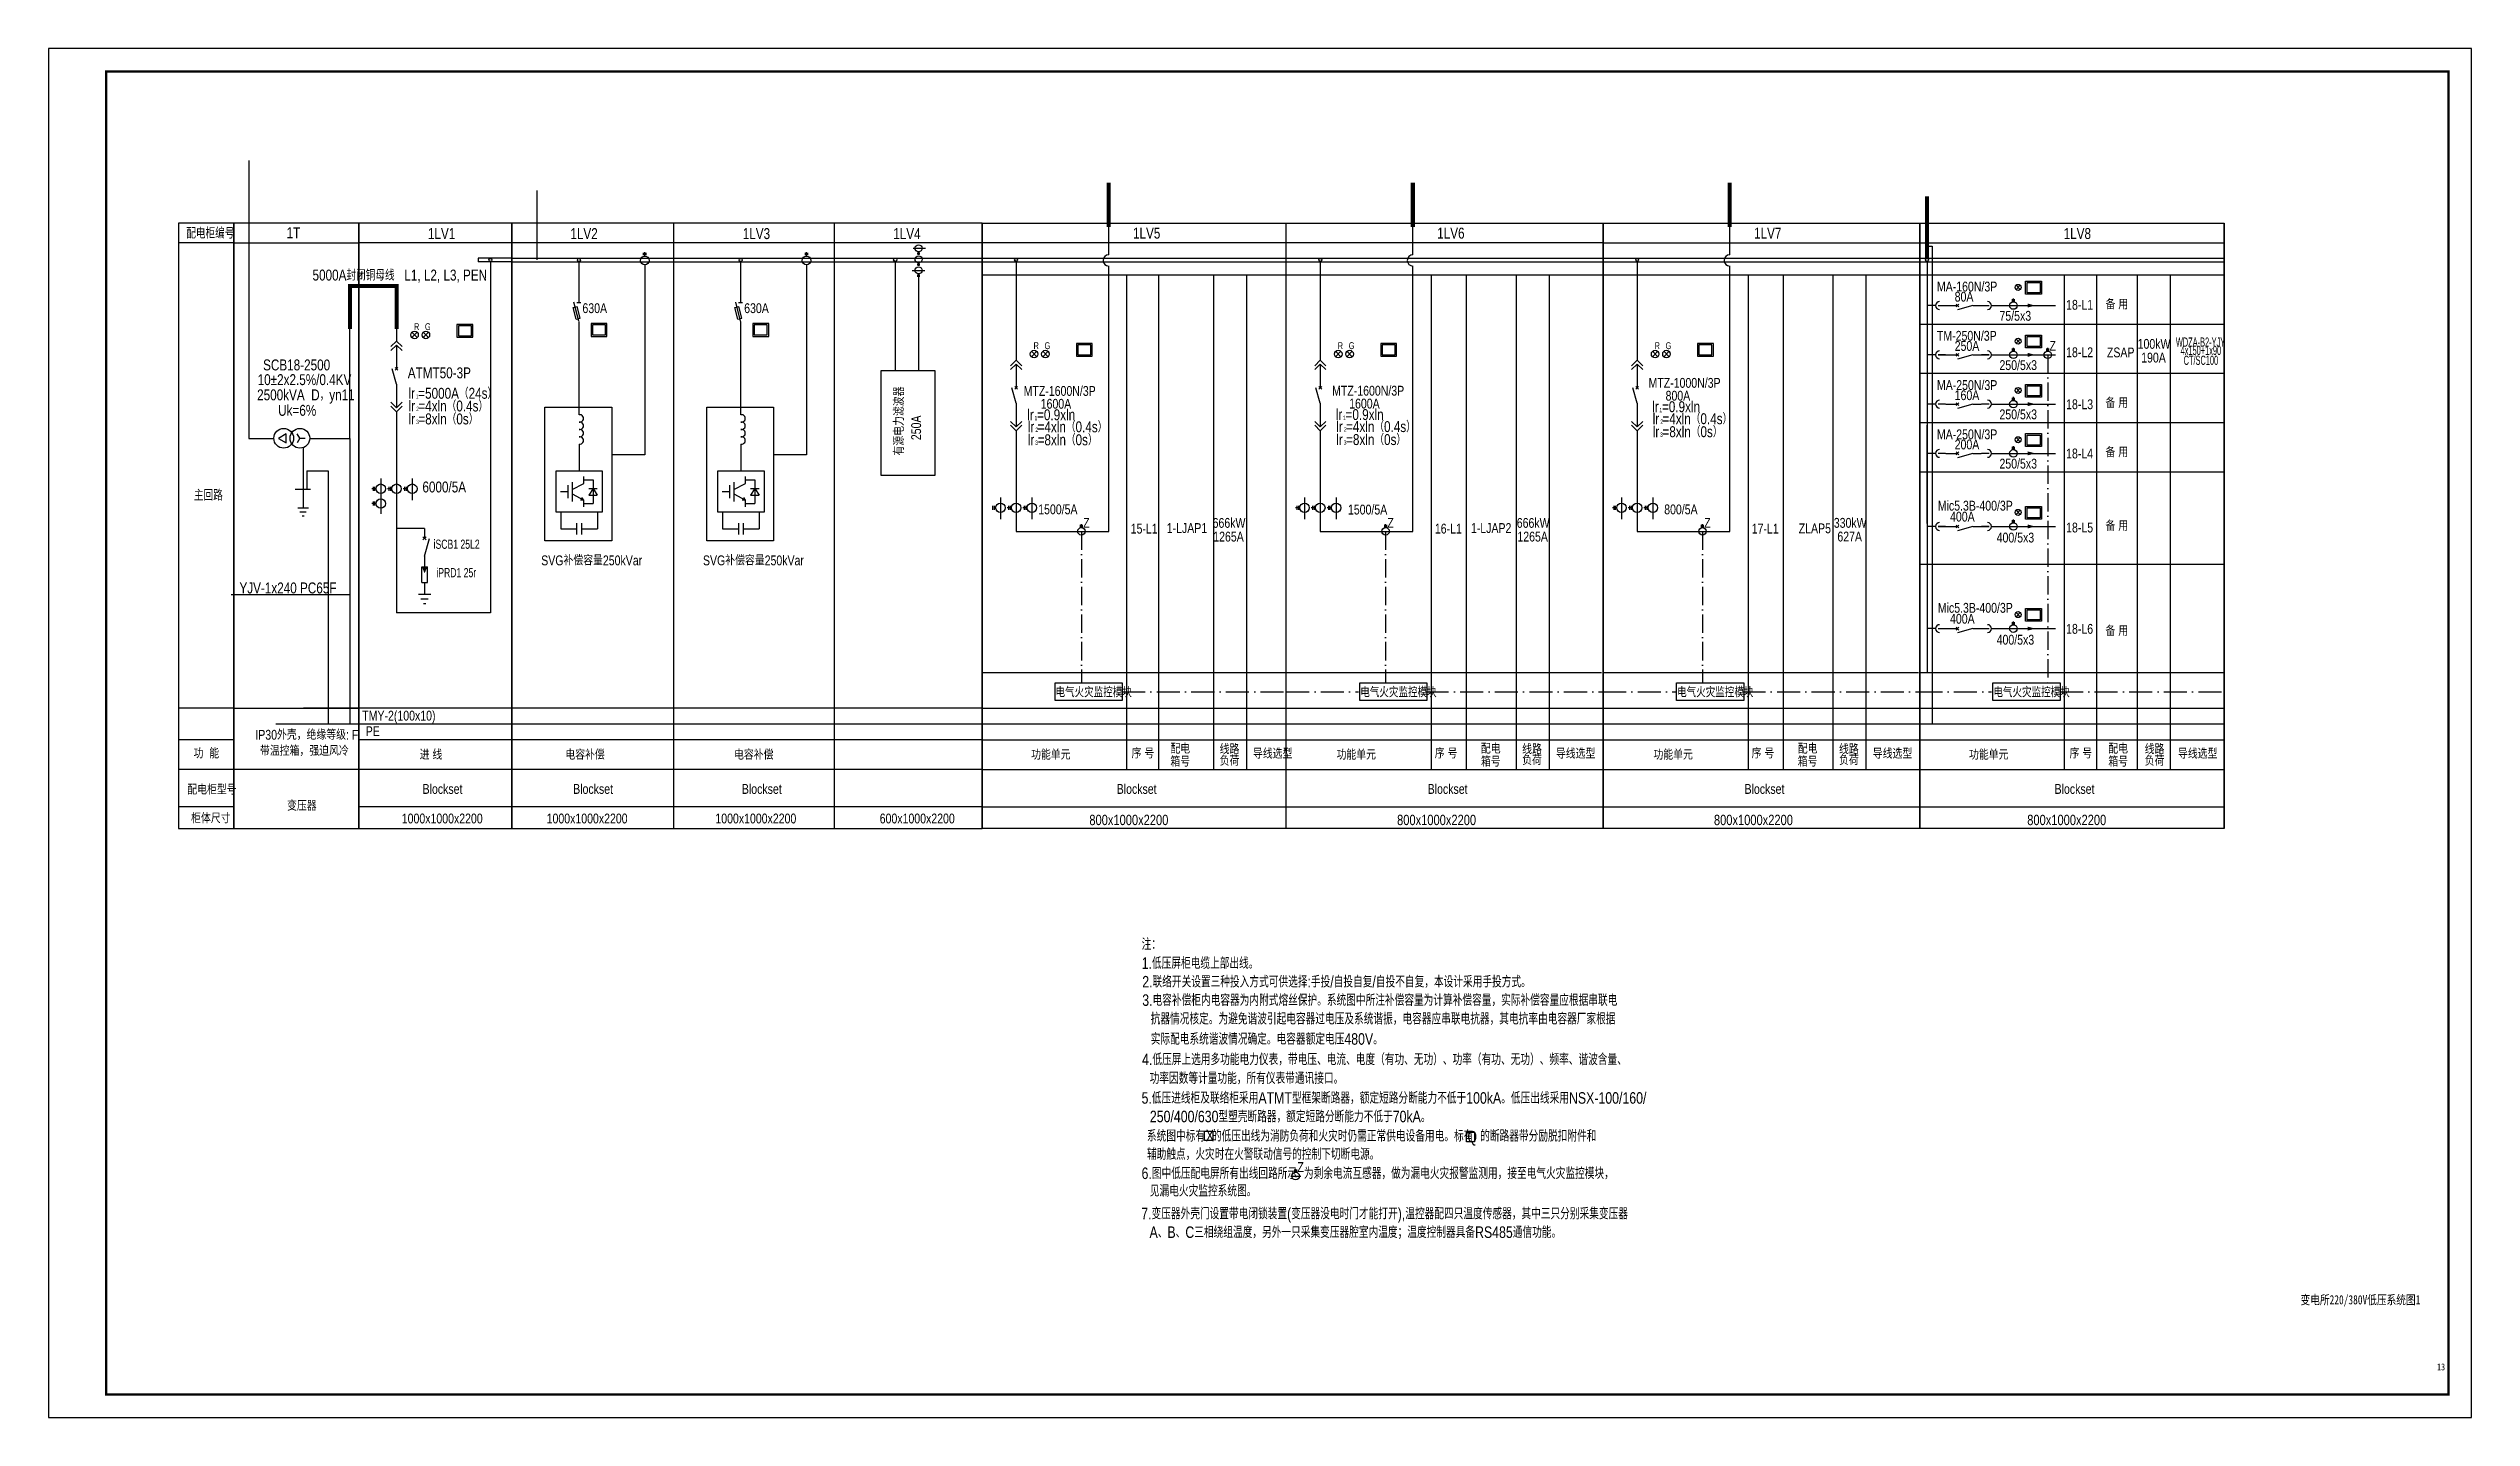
# Model space of a CAD drawing. Extents: x 562591 to 1355713, y 459382 to 835216.
# Drawn here: x 848730 to 953830, y 774576 to 833976 of the extents above; entities that cross this region are included whole.
import ezdxf
from ezdxf.enums import TextEntityAlignment as Align

# ---------------------------------------------------------------- set-up
doc = ezdxf.new("R2010")
doc.units = 0
doc.header["$LTSCALE"] = 1000
doc.header["$MEASUREMENT"] = 0
doc.linetypes.add('CONTROL', pattern=[1.5, 1, -0.25, 0, -0.25])
for name, color, linetype in [('!电气', 4, 'Continuous'), ('CAPDI-TK2', 7, 'Continuous'), ('ELE', 3, 'Continuous'), ('ELEC', 3, 'Continuous'), ('esocket', 4, 'Continuous'), ('etext', 3, 'Continuous'), ('TEL_TITLE', 7, 'Continuous'), ('动力平面导线层', 3, 'Continuous'), ('动力平面尺寸标注层', 4, 'Continuous'), ('标注-动力', 7, 'Continuous'), ('照明平面导线层', 1, 'Continuous'), ('照明平面设备层', 3, 'Continuous')]:
    doc.layers.add(name, color=color, linetype=linetype)
doc.styles.add('CAPDI-仿宋', font='', dxfattribs={"width": 0.75})
doc.styles.add('CAPDI-宋体', font='', dxfattribs={"width": 0.75})
doc.styles.add('denggao', font='jrs.shx', dxfattribs={"width": 0.7, "height": 400, "bigfont": 'hztxt.shx'})
doc.styles.add('hz', font='jrs.shx', dxfattribs={"width": 0.7, "bigfont": 'hztxt.shx'})
doc.styles.add('JRS', font='jrs.shx', dxfattribs={"width": 0.9, "bigfont": 'hztxt.shx'})
doc.styles.add('Lee', font='jrs.shx', dxfattribs={"bigfont": 'hztxt.shx'})
doc.styles.get('CAPDI-仿宋').set_extended_font_data('FangSong')
doc.styles.get('CAPDI-宋体').set_extended_font_data('SimSun')
doc.linetypes.add('接地线', pattern='A,500,[136,eesltype.shx,S=100,R=0,X=0,Y=0],500,-200,60,-200', length=1460)

msp = doc.modelspace()

# ---------------------------------------------------------------- texts
at = {"layer": '!电气', "color": 120, "style": 'denggao', "width": 0.8}
for p in [(892410, 805826, 770), (905629, 805826, 770), (919372, 805826, 770), (933091, 805826, 770)]:
    msp.add_text('电气火灾监控模块', height=450, dxfattribs=at).set_placement(p)
at = {"color": 7, "ltscale": 0.75, "style": 'hz', "width": 0.7}
for s, height, p in [('R', 299, (864584, 821757)), ('G', 299, (865060, 821757)), ('R', 299, (891458, 820931)), ('G', 299, (891934, 820931)), ('R', 299, (904652, 820931)), ('G', 299, (905128, 820931)), ('R', 299, (918395, 820931)), ('G', 299, (918871, 820931)), ('1', 190, (891499, 817843)), ('1', 190, (904879, 817853)), ('1', 190, (918604, 818193))]:
    msp.add_text(s, height=height, dxfattribs=at).set_placement(p)
at = {"color": 1, "style": 'CAPDI-仿宋', "width": 0.75}
msp.add_text('13', height=300, dxfattribs=at).set_placement((952508, 776623), align=Align.CENTER)
at = {"layer": 'CAPDI-TK2', "style": 'CAPDI-宋体', "width": 0.75}
msp.add_text('变电所220/380V低压系统图1', height=400, dxfattribs=at).set_placement((949011, 779487), align=Align.CENTER)
at = {"layer": 'ELE', "color": 0, "style": 'Lee', "width": 0.8}
for s, p in [('注：', (896147, 794863)), ('1.低压屏柜电缆上部出线。', (896147, 794042)), ('2.联络开关设置三种投入方式可供选择:手投/自投自复/自投不自复，本设计采用手投方式。', (896173, 793235)), ('3.电容补偿柜内电容器为内附式熔丝保护。系统图中所注补偿容量为计算补偿容量，实际补偿容量应根据串联电', (896173, 792437)), ('抗器情况核定。为避免谐波引起电容器过电压及系统谐振，电容器应串联电抗器，其电抗率由电容器厂家根据', (896539, 791628, 770)), ('4.低压屏上选用多功能电力仪表，带电压、电流、电度（有功、无功）、功率（有功、无功）、频率、谐波含量、', (896166, 789866, 770)), ('实际配电系统谐波情况确定。电容器额定电压480V。', (896539, 790752, 770)), ('功率因数等计量功能，所有仪表带通讯接口。', (896493, 789049, 770)), ('5.低压进线柜及联络柜采用ATMT型框架断路器，额定短路分断能力不低于100kA。低压出线采用NSX-100/160/', (896143, 788193, -1750)), ('250/400/630型塑壳断路器，额定短路分断能力不低于70kA。', (896503, 787388, 770)), ('辅助触点，火灾时在火警联动信号的控制下切断电源。', (896377, 785755, 770)), ('系统图中标有  的低压出线为消防负荷和火灾时仍需正常供电设备用电。标有  的断路器带分励脱扣附件和', (896377, 786547, 770)), ('X', (898927, 786562, 6761167)), ('Q', (910278, 786511, 6761167)), ('6.图中低压配电屏所有出线回路所示  为剩余电流互感器，做为漏电火灾报警监测用，接至电气火灾监控模块，', (896143, 784924, -1750)), ('见漏电火灾监控系统图。', (896503, 784164, 770)), ('7.变压器外壳门设置带电闭锁装置(变压器没电时门才能打开),温控器配四只温度传感器，其中三只分别采集变压器', (896129, 783176, -1750)), ('A、B、C三相绕组温度，另外一只采集变压器腔室内温度；温度控制器具备RS485通信功能。', (896488, 782369, 770))]:
    msp.add_text(s, height=500, dxfattribs=at).set_placement(p)
at = {"layer": 'etext', "style": 'hz', "width": 0.7}
msp.add_text('iSCB1 25L2', height=400, dxfattribs=at).set_placement((865434, 812267, 0))
msp.add_text('iPRD1 25r', height=400, dxfattribs=at).set_placement((866418, 811242, 0), align=Align.MIDDLE)
at = {"layer": '动力平面尺寸标注层', "color": 3, "width": 0.8}
for s, height, style, p in [('配电柜编号', 475, 'JRS', (854707, 825727)), ('1T', 475, 'JRS', (859057, 825737)), ('1LV1', 475, 'JRS', (865189, 825708)), ('1LV2', 475, 'JRS', (871367, 825705)), ('1LV3', 475, 'JRS', (878844, 825705)), ('1LV4', 475, 'JRS', (885372, 825705)), ('1LV5', 475, 'JRS', (895772, 825726)), ('1LV6', 475, 'JRS', (908966, 825726)), ('1LV7', 475, 'JRS', (922709, 825726)), ('1LV8', 475, 'JRS', (936138, 825708)), ('5000A封闭铜母线   L1, L2, L3, PEN', 475, 'JRS', (860184, 823906)), ('MA-160N/3P', 427.5, 'denggao', (930641, 823432)), ('80A', 427.5, 'denggao', (931411, 822993)), ('18-L1', 427.5, 'denggao', (936245, 822640)), ('备 用', 427.5, 'denggao', (937953, 822657)), ('630A', 427.5, 'denggao', (871891, 822494)), ('630A', 427.5, 'denggao', (878907, 822494)), ('75/5x3', 427.5, 'denggao', (933354, 822162)), ('TM-250N/3P', 427.5, 'denggao', (930641, 821295)), ('250A', 427.5, 'denggao', (931411, 820856)), ('Z', 428, 'denggao', (935525, 820860)), ('18-L2', 427.5, 'denggao', (936245, 820582)), ('ZSAP', 427.5, 'denggao', (938015, 820574)), ('10%%p2x2.5%/0.4KV', 475, 'JRS', (857803, 819369)), ('SCB18-2500', 475, 'JRS', (858039, 820008)), ('ATMT50-3P', 475, 'JRS', (864315, 819664)), ('250/5x3', 427.5, 'denggao', (933354, 820024)), ('2500kVA  D，yn11', 475, 'JRS', (857781, 818709)), ('lr =5000A（24s）', 475, 'JRS', (864345, 818778)), ('lr =4xln（0.4s）', 475, 'JRS', (864350, 818227)), ('MTZ-1600N/3P', 427.5, 'denggao', (891028, 818903)), ('1600A', 427.5, 'denggao', (891768, 818345)), ('MTZ-1600N/3P', 427.5, 'denggao', (904408, 818913)), ('1600A', 427.5, 'denggao', (905148, 818355)), ('MTZ-1000N/3P', 427.5, 'denggao', (918132, 819253)), ('800A', 427.5, 'denggao', (918872, 818695)), ('MA-250N/3P', 427.5, 'denggao', (930641, 819157)), ('160A', 427.5, 'denggao', (931411, 818718)), ('18-L3', 427.5, 'denggao', (936245, 818326)), ('备 用', 427.5, 'denggao', (937953, 818382)), ('Uk=6%%%', 475, 'JRS', (858693, 818038)), ('lr =8xln（0s）', 475, 'JRS', (864351, 817665)), ('lr =0.9xln ', 475, 'JRS', (891187, 817845)), ('lr =4xln（0.4s）', 475, 'JRS', (891209, 817323)), ('lr =0.9xln ', 475, 'JRS', (904567, 817855)), ('lr =4xln（0.4s）', 475, 'JRS', (904589, 817333)), ('lr =0.9xln ', 475, 'JRS', (918291, 818195)), ('lr =4xln（0.4s）', 475, 'JRS', (918313, 817674)), ('250/5x3', 427.5, 'denggao', (933354, 817887)), ('lr =8xln（0s）', 475, 'JRS', (891210, 816760)), ('lr =8xln（0s）', 475, 'JRS', (904590, 816770)), ('lr =8xln（0s）', 475, 'JRS', (918314, 817111)), ('MA-250N/3P', 427.5, 'denggao', (930641, 817020)), ('200A', 427.5, 'denggao', (931411, 816581)), ('备 用', 427.5, 'denggao', (937953, 816244)), ('250/5x3', 427.5, 'denggao', (933354, 815749)), ('18-L4', 427.5, 'denggao', (936245, 816189)), ('主回路', 475, 'JRS', (855039, 814358)), ('6000/5A', 475, 'JRS', (864950, 814712)), ('1500/5A', 427.5, 'denggao', (891660, 813766)), ('Z', 428, 'denggao', (893610, 813180)), ('1500/5A', 427.5, 'denggao', (905095, 813756)), ('Z', 428, 'denggao', (906804, 813180)), ('800/5A', 427.5, 'denggao', (918812, 813763)), ('Z', 428, 'denggao', (920547, 813180)), ('Mic5.3B-400/3P', 427.5, 'denggao', (930679, 813925)), ('400A', 427.5, 'denggao', (931210, 813450)), ('备 用', 427.5, 'denggao', (937953, 813048)), ('15-L1', 427.5, 'denggao', (895671, 812929)), ('1-LJAP1', 427.5, 'denggao', (897235, 812954)), ('16-L1', 427.5, 'denggao', (908865, 812929)), ('1-LJAP2', 427.5, 'denggao', (910429, 812954)), ('17-L1', 427.5, 'denggao', (922608, 812929)), ('ZLAP5', 427.5, 'denggao', (924647, 812942)), ('400/5x3', 427.5, 'denggao', (933232, 812542)), ('18-L5', 427.5, 'denggao', (936245, 812977)), ('SVG补偿容量250kVar', 427.5, 'denggao', (870103, 811551)), ('SVG补偿容量250kVar', 427.5, 'denggao', (877119, 811551)), ('YJV-1x240 PC65F', 475, 'JRS', (857014, 810332)), ('Mic5.3B-400/3P', 427.5, 'denggao', (930679, 809493)), ('400A', 427.5, 'denggao', (931210, 809018)), ('400/5x3', 427.5, 'denggao', (933232, 808110)), ('18-L6', 427.5, 'denggao', (936245, 808581)), ('备 用', 427.5, 'denggao', (937953, 808491)), ('TMY-2(100x10)', 427.5, 'denggao', (862340, 804815)), ('IP30外壳，绝缘等级: F', 427.5, 'denggao', (857703, 803985)), ('PE', 427.5, 'denggao', (862492, 804141)), ('功  能', 427.5, 'denggao', (855023, 803176)), ('带温控箱，强迫风冷', 427.5, 'denggao', (857906, 803289)), ('进 线', 427.5, 'denggao', (864831, 803119)), ('电容补偿', 427.5, 'denggao', (871150, 803119)), ('电容补偿', 427.5, 'denggao', (878467, 803119)), ('功能单元', 427.5, 'denggao', (891351, 803119)), ('序 号', 427.5, 'denggao', (895710, 803174)), ('箱号', 427.5, 'denggao', (897393, 802819)), ('配电', 427.5, 'denggao', (897393, 803381)), ('线路', 427.5, 'denggao', (899530, 803358)), ('负荷', 427.5, 'denggao', (899530, 802856)), ('导线选型', 427.5, 'denggao', (900976, 803165)), ('功能单元', 427.5, 'denggao', (904600, 803119)), ('序 号', 427.5, 'denggao', (908860, 803174)), ('箱号', 427.5, 'denggao', (910862, 802819)), ('配电', 427.5, 'denggao', (910862, 803381)), ('线路', 427.5, 'denggao', (912651, 803358)), ('负荷', 427.5, 'denggao', (912651, 802886)), ('导线选型', 427.5, 'denggao', (914117, 803165)), ('功能单元', 427.5, 'denggao', (918344, 803119)), ('序 号', 427.5, 'denggao', (922603, 803174)), ('箱号', 427.5, 'denggao', (924605, 802819)), ('配电', 427.5, 'denggao', (924605, 803381)), ('线路', 427.5, 'denggao', (926394, 803358)), ('负荷', 427.5, 'denggao', (926394, 802886)), ('导线选型', 427.5, 'denggao', (927861, 803165)), ('功能单元', 427.5, 'denggao', (932032, 803119)), ('序 号', 427.5, 'denggao', (936391, 803174)), ('箱号', 427.5, 'denggao', (938074, 802819)), ('配电', 427.5, 'denggao', (938074, 803381)), ('线路', 427.5, 'denggao', (939653, 803358)), ('负荷', 427.5, 'denggao', (939653, 802856)), ('导线选型', 427.5, 'denggao', (941098, 803165)), ('配电柜型号', 427.5, 'denggao', (854752, 801607)), ('Blockset', 427.5, 'denggao', (864958, 801635)), ('Blockset', 427.5, 'denggao', (871489, 801635)), ('Blockset', 427.5, 'denggao', (878806, 801635)), ('Blockset', 427.5, 'denggao', (895066, 801635)), ('Blockset', 427.5, 'denggao', (908554, 801635)), ('Blockset', 427.5, 'denggao', (922297, 801635)), ('Blockset', 427.5, 'denggao', (935746, 801635)), ('变压器', 427.5, 'denggao', (859080, 800907)), ('柜体尺寸', 427.5, 'denggao', (854916, 800362)), ('1000x1000x2200', 427.5, 'denggao', (864055, 800353)), ('1000x1000x2200', 427.5, 'denggao', (870339, 800353)), ('1000x1000x2200', 427.5, 'denggao', (877657, 800353)), ('600x1000x2200', 427.5, 'denggao', (884785, 800353)), ('800x1000x2200', 450, 'denggao', (893878, 800279)), ('800x1000x2200', 450, 'denggao', (907226, 800279)), ('800x1000x2200', 450, 'denggao', (920969, 800279)), ('800x1000x2200', 450, 'denggao', (934558, 800279))]:
    msp.add_text(s, height=height, dxfattribs=dict(at, style=style)).set_placement(p)
at = {"layer": '动力平面尺寸标注层', "color": 3, "style": 'denggao'}
for s, height, width, p in [('100kW', 427.5, 0.8, (940059, 821167)), ('WDZA-B2-YJY', 400, 0.6, (942075, 821236)), ('4x150+1x90', 400, 0.6, (942091, 820876)), ('190A', 427.5, 0.8, (940035, 820563)), ('CT/SC100', 400, 0.6, (942091, 820456)), ('666kW', 427.5, 0.8, (899936, 813400)), ('666kW', 427.5, 0.8, (913129, 813400)), ('330kW', 427.5, 0.8, (926880, 813402)), ('1265A', 427.5, 0.8, (899913, 812797)), ('1265A', 427.5, 0.8, (913106, 812797)), ('627A', 427.5, 0.8, (926857, 812799))]:
    msp.add_text(s, height=height, dxfattribs=dict(at, width=width)).set_placement(p, align=Align.MIDDLE)
at = {"layer": '动力平面尺寸标注层', "color": 3, "style": 'denggao', "width": 0.8}
for s, p in [('有源电力滤波器', (885838, 816317, 0)), ('250A', (886578, 816983, 0))]:
    msp.add_text(s, height=427.5, rotation=90, dxfattribs=at).set_placement(p)
at = {"layer": '标注-动力', "color": 7, "ltscale": 0.75, "style": 'hz', "width": 0.7}
for s, p in [('1', (864658, 818776)), ('3', (864671, 817680)), ('2', (864681, 818244)), ('2', (918644, 817690)), ('3', (891529, 816776)), ('2', (891539, 817340)), ('3', (904909, 816786)), ('2', (904919, 817350)), ('3', (918634, 817126))]:
    msp.add_text(s, height=190, dxfattribs=at).set_placement(p)
at = {"layer": '标注-动力', "style": 'denggao', "width": 0.8}
msp.add_text('Z', height=428, dxfattribs=at).set_placement((902902, 785231))

# ---------------------------------------------------------------- linework, layer by layer
at = {"layer": '!电气'}
for p, q in [((875840, 826393), (875840, 800130)), ((882803, 826393), (882803, 800130)), ((902418, 800130), (902418, 826393)), ((916161, 800130), (916161, 826393)), ((856776, 825538), (854375, 825538)), ((856776, 825538), (862195, 825538)), ((868824, 825538), (862195, 825538)), ((889224, 825538), (868824, 825538)), ((916161, 825538), (868824, 825538)), ((916161, 825538), (929905, 825538)), ((929852, 825538), (943098, 825538)), ((889224, 824156), (902418, 824156)), ((895484, 824156), (895484, 802695)), ((896884, 824156), (896884, 802695)), ((899269, 824156), (899269, 802695)), ((900694, 824156), (900694, 802695)), ((902418, 824156), (916161, 824156)), ((908703, 824156), (908703, 802695)), ((910223, 824156), (910223, 802695)), ((912390, 824156), (912390, 802695)), ((913815, 824156), (913815, 802695)), ((916161, 824156), (929905, 824156)), ((922447, 824156), (922447, 802695)), ((923967, 824156), (923967, 802695)), ((926133, 824156), (926133, 802695)), ((927558, 824156), (927558, 802695)), ((929905, 824156), (943098, 824156)), ((936165, 824156), (936165, 802695)), ((937565, 824156), (937565, 802695)), ((939327, 824156), (939327, 802695)), ((940752, 824156), (940752, 802695)), ((929905, 822018), (943098, 822018)), ((929905, 819881), (943098, 819881)), ((929905, 817743), (943098, 817743)), ((929905, 815606), (943098, 815606)), ((929905, 811602), (943098, 811602)), ((889224, 806899), (902418, 806899)), ((902418, 806899), (916093, 806899)), ((916161, 806899), (929836, 806899)), ((929905, 806899), (943098, 806899)), ((856776, 805347), (854375, 805347)), ((856776, 805347), (862195, 805347)), ((889224, 805347), (859795, 805347)), ((889224, 805347), (889224, 805347)), ((889224, 805347), (889224, 805347)), ((889224, 805347), (902418, 805347)), ((902418, 805347), (916161, 805347)), ((902418, 805347), (902418, 805347)), ((902418, 805347), (902418, 805347)), ((902473, 805347), (902473, 805347)), ((902473, 805347), (902473, 805347)), ((902473, 805347), (906439, 805347)), ((906439, 805347), (906452, 805347)), ((916161, 805347), (929905, 805347)), ((916161, 805347), (916161, 805347)), ((916161, 805347), (916161, 805347)), ((916216, 805347), (916216, 805347)), ((916216, 805347), (916216, 805347)), ((916216, 805347), (920183, 805347)), ((920183, 805347), (920196, 805347)), ((929905, 805347), (943098, 805347)), ((943098, 805347), (943098, 805347)), ((943098, 805347), (943098, 805347)), ((856776, 803978), (854375, 803978)), ((889224, 803978), (862195, 803978)), ((889224, 803978), (889224, 803978)), ((889224, 803978), (889224, 803978)), ((889224, 803978), (902418, 803978)), ((902418, 803978), (916161, 803978)), ((902473, 803978), (902473, 803978)), ((902473, 803978), (902473, 803978)), ((902473, 803978), (906439, 803978)), ((906439, 803978), (906452, 803978)), ((916161, 803978), (929905, 803978)), ((916216, 803978), (916216, 803978)), ((916216, 803978), (916216, 803978)), ((916216, 803978), (920183, 803978)), ((920183, 803978), (920196, 803978)), ((929905, 803978), (943098, 803978)), ((943098, 803978), (943098, 803978)), ((943098, 803978), (943098, 803978)), ((856776, 802695), (854375, 802695)), ((862195, 802695), (856776, 802695)), ((889224, 802695), (862195, 802695)), ((889224, 802695), (902418, 802695)), ((902418, 802695), (916161, 802695)), ((902473, 802695), (906439, 802695)), ((906439, 802695), (906452, 802695)), ((916161, 802695), (929905, 802695)), ((916216, 802695), (920183, 802695)), ((920183, 802695), (920196, 802695)), ((929905, 802695), (943098, 802695)), ((856776, 801072), (854375, 801072)), ((889224, 801072), (862195, 801072)), ((889224, 801072), (889224, 801072)), ((889224, 801072), (889224, 801072)), ((889224, 801072), (902416, 801072)), ((902418, 801072), (916161, 801072)), ((902473, 801072), (902473, 801072)), ((902473, 801072), (902473, 801072)), ((902473, 801072), (906439, 801072)), ((906439, 801072), (906452, 801072)), ((916161, 801072), (929905, 801072)), ((916216, 801072), (916216, 801072)), ((916216, 801072), (916216, 801072)), ((916216, 801072), (920183, 801072)), ((920183, 801072), (920196, 801072)), ((929905, 801072), (943097, 801072)), ((943098, 801072), (943098, 801072)), ((943098, 801072), (943098, 801072))]:
    msp.add_line(p, q, dxfattribs=at)
for points in [[(856776, 826393), (854375, 826393), (854375, 800130), (856776, 800130)], [(862195, 826393), (856776, 826393), (856776, 800130), (862195, 800130)], [(868824, 826393), (862195, 826393), (862195, 800130), (868824, 800130)], [(889224, 826393), (868824, 826393), (868824, 800130), (889224, 800130)], [(889224, 826393), (868824, 826393), (868824, 800130), (889224, 800130)], [(889224, 826393), (889224, 826393), (889224, 800130), (889224, 800130)], [(889224, 826393), (889224, 826393), (889224, 800130), (889224, 800130)], [(902418, 826393), (916161, 826393), (916161, 800130), (902418, 800130)], [(916161, 826393), (929905, 826393), (929905, 800130), (916161, 800130)], [(943098, 826393), (943098, 826393), (943098, 800130), (943098, 800130)], [(943098, 826393), (943098, 826393), (943098, 800130), (943098, 800130)]]:
    msp.add_lwpolyline(points, close=True, dxfattribs=at)
for points in [[(902418, 800130), (889224, 800130), (889224, 826393), (902418, 826393)], [(943098, 800130), (929905, 800130), (929905, 826393), (943098, 826393)]]:
    msp.add_lwpolyline(points, dxfattribs=at)
at = {"layer": '!电气', "color": 1}
msp.add_lwpolyline([(884854, 819997), (887175, 819997), (887175, 815448), (884854, 815448)], close=True, dxfattribs=at)
at = {"color": 4, "ltscale": 0.3}
for p, q in [((868824, 824883), (867372, 824883)), ((867372, 824883), (867372, 824712)), ((868824, 824712), (867372, 824712)), ((868824, 824883), (902418, 824883)), ((868824, 824712), (902418, 824712)), ((902418, 824883), (916161, 824883)), ((902418, 824712), (916161, 824712)), ((916161, 824883), (943098, 824883)), ((916161, 824712), (943098, 824712))]:
    msp.add_line(p, q, dxfattribs=at)
at = {"color": 7, "ltscale": 0.3}
for p, q in [((863586, 821038), (863828, 821279)), ((863586, 820867), (863828, 821108)), ((864070, 821038), (863828, 821279)), ((864070, 820867), (863828, 821108)), ((863828, 819417), (863641, 820075)), ((863767, 820014), (863888, 820135)), ((863767, 820135), (863888, 820014)), ((890460, 820212), (890702, 820454)), ((890460, 820041), (890702, 820283)), ((890944, 820212), (890702, 820454)), ((890944, 820041), (890702, 820283)), ((903654, 820212), (903895, 820454)), ((903654, 820041), (903895, 820283)), ((904137, 820212), (903895, 820454)), ((904137, 820041), (903895, 820283)), ((917397, 820212), (917639, 820454)), ((917397, 820041), (917639, 820283)), ((917881, 820212), (917639, 820454)), ((917881, 820041), (917639, 820283)), ((890702, 818592), (890515, 819250)), ((890641, 819189), (890762, 819310)), ((890641, 819310), (890762, 819189)), ((903895, 818592), (903708, 819250)), ((903835, 819189), (903956, 819310)), ((903835, 819310), (903956, 819189)), ((917639, 818592), (917452, 819250)), ((917579, 819189), (917699, 819310)), ((917579, 819310), (917699, 819189)), ((863586, 818623), (863828, 818381)), ((863586, 818452), (863828, 818210)), ((864070, 818623), (863828, 818381)), ((864070, 818452), (863828, 818210)), ((890460, 817797), (890702, 817556)), ((890944, 817797), (890702, 817556)), ((903654, 817797), (903895, 817556)), ((904137, 817797), (903895, 817556)), ((917397, 817797), (917639, 817556)), ((917881, 817797), (917639, 817556)), ((890460, 817626), (890702, 817385)), ((890944, 817626), (890702, 817385)), ((903654, 817626), (903895, 817385)), ((904137, 817626), (903895, 817385)), ((917397, 817626), (917639, 817385)), ((917881, 817626), (917639, 817385)), ((859544, 814052), (860006, 814052)), ((859637, 813878), (859913, 813878)), ((859735, 813703), (859819, 813703))]:
    msp.add_line(p, q, dxfattribs=at)
at = {"color": 1, "ltscale": 0.3}
for p, q in [((865045, 813151), (863828, 813151)), ((865045, 813151), (865045, 812721)), ((865045, 811952), (865045, 811480)), ((865045, 810813), (865045, 810283))]:
    msp.add_line(p, q, dxfattribs=at)
at = {"color": 0, "ltscale": 0.3}
for p, q in [((864925, 811480), (865165, 811480)), ((864925, 810813), (864925, 811480)), ((865165, 810813), (865165, 811480)), ((864925, 810813), (865165, 810813))]:
    msp.add_line(p, q, dxfattribs=at)
at = {"color": 3, "ltscale": 0.3}
for p, q in [((865315, 810283), (864775, 810283)), ((865206, 810079), (864883, 810079)), ((865092, 809875), (864994, 809875))]:
    msp.add_line(p, q, dxfattribs=at)
at = {"color": 4, "ltscale": 0.3}
for centre in [(890702, 824800), (903895, 824800), (917639, 824800), (930212, 824800)]:
    msp.add_circle(centre, 64.1, dxfattribs=at)
at = {"color": 0, "ltscale": 0.3}
msp.add_solid([(865164, 811480), (864926, 811480), (865045, 811204), (864926, 811480)], dxfattribs=at)
at = {"layer": 'ELE', "color": 0}
for points in [[(898878, 787004), (899228, 787004), (899228, 786592), (898878, 786592)], [(910239, 786952), (910589, 786952), (910589, 786541), (910239, 786541)]]:
    msp.add_lwpolyline(points, close=True, dxfattribs=at)
at = {"layer": 'ELEC', "color": 0}
for p, q in [((865116, 812650), (864974, 812791)), ((865116, 812791), (864974, 812650)), ((865045, 811952), (865264, 812721))]:
    msp.add_line(p, q, dxfattribs=at)
at = {"layer": 'esocket'}
for points in [[(892389, 806449), (895299, 806449), (895299, 805680), (892389, 805680)], [(905608, 806449), (908518, 806449), (908518, 805680), (905608, 805680)], [(919352, 806449), (922262, 806449), (922262, 805680), (919352, 805680)], [(933070, 806449), (935980, 806449), (935980, 805680), (933070, 805680)]]:
    msp.add_lwpolyline(points, close=True, dxfattribs=at)
at = {"layer": 'TEL_TITLE'}
msp.add_lwpolyline([(848730, 774576), (953830, 774576), (953830, 833976), (848730, 833976)], close=True, dxfattribs=at)
at = {"layer": 'TEL_TITLE', "const_width": 100}
msp.add_lwpolyline([(851230, 775576), (952830, 775576), (952830, 832976), (851230, 832976)], close=True, dxfattribs=at)
at = {"layer": '动力平面导线层', "linetype": '接地线', "ltscale": 0.01}
for p, q in [((859775, 816658), (859775, 814052)), ((859933, 815648), (859933, 814848))]:
    msp.add_line(p, q, dxfattribs=at)
at = {"layer": '动力平面导线层', "linetype": '接地线', "ltscale": 0.002}
for p, q in [((861803, 817057), (861803, 804672)), ((859933, 815648), (860860, 815648)), ((860860, 815648), (860860, 804672)), ((858593, 804672), (902418, 804672)), ((902418, 804672), (916161, 804672)), ((916161, 804672), (929905, 804672)), ((929905, 804672), (943098, 804672))]:
    msp.add_line(p, q, dxfattribs=at)
msp.add_lwpolyline([(930210, 825402), (930432, 825402), (930432, 804672)], dxfattribs=at)
at = {"layer": '动力平面尺寸标注层', "color": 3}
for p, q in [((869919, 827819), (869919, 824809)), ((860100, 814848), (859437, 814848)), ((856653, 810289), (861803, 810289))]:
    msp.add_line(p, q, dxfattribs=at)
at = {"layer": '标注-动力', "ltscale": 0.3}
for p, q in [((874672, 825087), (874515, 825087)), ((874594, 824969), (874594, 825141)), ((881688, 825087), (881531, 825087)), ((881610, 824969), (881610, 825141)), ((886406, 825111), (886532, 825111)), ((886406, 825061), (886532, 825061)), ((886469, 825156), (886469, 825018)), ((874672, 825024), (874515, 825024)), ((881688, 825024), (881531, 825024)), ((886406, 824634), (886532, 824634)), ((886406, 824583), (886532, 824583)), ((886406, 824150), (886532, 824150)), ((886406, 824100), (886532, 824100)), ((886469, 824678), (886469, 824540)), ((886469, 824195), (886469, 824057)), ((871731, 822140), (871522, 822964)), ((871641, 822956), (871821, 822956)), ((878747, 822140), (878538, 822964)), ((878657, 822956), (878837, 822956)), ((933890, 823084), (934025, 823084)), ((933890, 823030), (934025, 823030)), ((933957, 822983), (933957, 823130)), ((934071, 823703), (934256, 823517)), ((934071, 823517), (934256, 823703)), ((871488, 822733), (871662, 822777)), ((871614, 822234), (871488, 822733)), ((871614, 822234), (871789, 822278)), ((871789, 822278), (871662, 822777)), ((878504, 822733), (878678, 822777)), ((878630, 822234), (878504, 822733)), ((878630, 822234), (878805, 822278)), ((878805, 822278), (878678, 822777)), ((931596, 822761), (931475, 822881)), ((931475, 822761), (931596, 822881)), ((932193, 822821), (931535, 822634)), ((864492, 821429), (864724, 821661)), ((864492, 821661), (864724, 821429)), ((864983, 821661), (865215, 821429)), ((864983, 821429), (865215, 821661)), ((891366, 820603), (891598, 820836)), ((891366, 820836), (891598, 820603)), ((891857, 820836), (892089, 820603)), ((891857, 820603), (892089, 820836)), ((904559, 820603), (904791, 820836)), ((904559, 820836), (904791, 820603)), ((905051, 820836), (905283, 820603)), ((905051, 820603), (905283, 820836)), ((918303, 820603), (918535, 820836)), ((918303, 820836), (918535, 820603)), ((918794, 820836), (919026, 820603)), ((918794, 820603), (919026, 820836)), ((933890, 820946), (934025, 820946)), ((933890, 820892), (934025, 820892)), ((933957, 820845), (933957, 820992)), ((934071, 821368), (934256, 821183)), ((934071, 821183), (934256, 821368)), ((935381, 820946), (935516, 820946)), ((935381, 820892), (935516, 820892)), ((935449, 820845), (935449, 820992)), ((931596, 820623), (931475, 820744)), ((931475, 820623), (931596, 820744)), ((932193, 820683), (931535, 820496)), ((933890, 818809), (934025, 818809)), ((933890, 818755), (934025, 818755)), ((933957, 818708), (933957, 818855)), ((934071, 819231), (934256, 819045)), ((934071, 819045), (934256, 819231)), ((871737, 818400), (871737, 818086)), ((878753, 818400), (878753, 818086)), ((931596, 818485), (931475, 818606)), ((931475, 818485), (931596, 818606)), ((932193, 818546), (931535, 818359)), ((871751, 816809), (871751, 816223)), ((878767, 816809), (878767, 816223)), ((933890, 816671), (934025, 816671)), ((933957, 816570), (933957, 816717)), ((934071, 817093), (934256, 816908)), ((934071, 816908), (934256, 817093)), ((871751, 816223), (871751, 815644)), ((878767, 816223), (878767, 815644)), ((931596, 816348), (931475, 816469)), ((931475, 816348), (931596, 816469)), ((932193, 816408), (931535, 816221)), ((933890, 816617), (934025, 816617)), ((862939, 814876), (862752, 814876)), ((862810, 814961), (862810, 814790)), ((862878, 814961), (862878, 814790)), ((863623, 814876), (863436, 814876)), ((863494, 814961), (863494, 814790)), ((863562, 814961), (863562, 814790)), ((864307, 814876), (864120, 814876)), ((864178, 814961), (864178, 814790)), ((864246, 814961), (864246, 814790)), ((871253, 814742), (870936, 814742)), ((871253, 815030), (871253, 814470)), ((871443, 815164), (871443, 814319)), ((871443, 814834), (871952, 815106)), ((871443, 814650), (871952, 814377)), ((871952, 815106), (871952, 815401)), ((871952, 815253), (872350, 815253)), ((872167, 814889), (872534, 814889)), ((872350, 814889), (872167, 814594)), ((872167, 814594), (872534, 814594)), ((872350, 815253), (872350, 814230)), ((872350, 814889), (872534, 814594)), ((878269, 814742), (877952, 814742)), ((878269, 815030), (878269, 814470)), ((878459, 815164), (878459, 814319)), ((878459, 814834), (878968, 815106)), ((878459, 814650), (878968, 814377)), ((878968, 815106), (878968, 815401)), ((878968, 815253), (879366, 815253)), ((879183, 814889), (879550, 814889)), ((879366, 814889), (879183, 814594)), ((879183, 814594), (879550, 814594)), ((879366, 815253), (879366, 814230)), ((879366, 814889), (879550, 814594)), ((862939, 814231), (862752, 814231)), ((862810, 814317), (862810, 814146)), ((862878, 814317), (862878, 814146)), ((870957, 813862), (870957, 813138)), ((871952, 814377), (871805, 814376)), ((871952, 814377), (871871, 814500)), ((871952, 814083), (871952, 814377)), ((871952, 814230), (872350, 814230)), ((872545, 813862), (872545, 813138)), ((877973, 813862), (877973, 813138)), ((878968, 814377), (878821, 814376)), ((878968, 814377), (878887, 814500)), ((878968, 814083), (878968, 814377)), ((878968, 814230), (879366, 814230)), ((879561, 813862), (879561, 813138)), ((889684, 814136), (889684, 813965)), ((889753, 814136), (889753, 813965)), ((890497, 814050), (890310, 814050)), ((890368, 814136), (890368, 813965)), ((890437, 814136), (890437, 813965)), ((891181, 814050), (890994, 814050)), ((891052, 814136), (891052, 813965)), ((891121, 814136), (891121, 813965)), ((903006, 814050), (902819, 814050)), ((902878, 814136), (902878, 813965)), ((902946, 814136), (902946, 813965)), ((903690, 814050), (903503, 814050)), ((903562, 814136), (903562, 813965)), ((903630, 814136), (903630, 813965)), ((904374, 814050), (904187, 814050)), ((904246, 814136), (904246, 813965)), ((904314, 814136), (904314, 813965)), ((916750, 814050), (916563, 814050)), ((916621, 814136), (916621, 813965)), ((916690, 814136), (916690, 813965)), ((917434, 814050), (917247, 814050)), ((917305, 814136), (917305, 813965)), ((917374, 814136), (917374, 813965)), ((918118, 814050), (917931, 814050)), ((917989, 814136), (917989, 813965)), ((918058, 814136), (918058, 813965)), ((933890, 813499), (934025, 813499)), ((933957, 813398), (933957, 813545)), ((934071, 813939), (934257, 813753)), ((934071, 813753), (934257, 813939)), ((870957, 813138), (871639, 813138)), ((871639, 813386), (871639, 812890)), ((871846, 813386), (871846, 812890)), ((871846, 813138), (872545, 813138)), ((877973, 813138), (878655, 813138)), ((878655, 813386), (878655, 812890)), ((878862, 813386), (878862, 812890)), ((878862, 813138), (879561, 813138)), ((893466, 813288), (893601, 813288)), ((893466, 813234), (893601, 813234)), ((893534, 813187), (893534, 813334)), ((906660, 813288), (906795, 813288)), ((906660, 813234), (906795, 813234)), ((906727, 813187), (906727, 813334)), ((920404, 813288), (920538, 813288)), ((920404, 813234), (920538, 813234)), ((920471, 813187), (920471, 813334)), ((931596, 813176), (931475, 813297)), ((931475, 813176), (931596, 813297)), ((932193, 813236), (931535, 813049)), ((933890, 813445), (934025, 813445)), ((934071, 809507), (934257, 809322)), ((934071, 809322), (934257, 809507)), ((931596, 808744), (931475, 808865)), ((931475, 808744), (931596, 808865)), ((932193, 808805), (931535, 808618)), ((933890, 809067), (934025, 809067)), ((933890, 809014), (934025, 809014)), ((933957, 808966), (933957, 809113)), ((902758, 785318), (902892, 785318)), ((902758, 785264), (902892, 785264)), ((902825, 785216), (902825, 785364))]:
    msp.add_line(p, q, dxfattribs=at)
at = {"layer": '标注-动力'}
for p, q in [((859636, 817062), (859524, 817256)), ((859636, 817062), (859524, 816868)), ((859636, 817062), (859860, 817062)), ((902612, 785055), (903053, 785055))]:
    msp.add_line(p, q, dxfattribs=at)
at = {"layer": '标注-动力', "ltscale": 0.3}
for points in [[(934489, 823874), (935173, 823874), (935173, 823319), (934489, 823319)], [(867133, 822000), (866449, 822000), (866449, 821444), (867133, 821444)], [(872954, 822041), (872270, 822041), (872270, 821485), (872954, 821485)], [(879970, 822041), (879286, 822041), (879286, 821485), (879970, 821485)], [(894007, 821175), (893323, 821175), (893323, 820619), (894007, 820619)], [(907200, 821175), (906516, 821175), (906516, 820619), (907200, 820619)], [(920944, 821175), (920260, 821175), (920260, 820619), (920944, 820619)], [(934489, 821540), (935173, 821540), (935173, 820984), (934489, 820984)], [(934489, 819402), (935173, 819402), (935173, 818846), (934489, 818846)], [(870265, 818410), (873169, 818410), (873169, 812608), (870265, 812608)], [(877281, 818410), (880185, 818410), (880185, 812608), (877281, 812608)], [(858702, 817057), (859036, 816864), (859036, 817250)], [(934489, 817265), (935173, 817265), (935173, 816709), (934489, 816709)], [(934490, 814110), (935174, 814110), (935174, 813554), (934490, 813554)], [(934490, 809678), (935174, 809678), (935174, 809123), (934490, 809123)]]:
    msp.add_lwpolyline(points, close=True, dxfattribs=at)
at = {"layer": '标注-动力', "ltscale": 0.3, "const_width": 59.8}
for points in [[(931025, 822821), (930683, 822821)], [(932566, 822821), (932908, 822821)], [(931025, 820683), (930683, 820683)], [(932566, 820683), (932908, 820683)], [(931025, 818546), (930683, 818546)], [(932566, 818546), (932908, 818546)], [(931025, 816408), (930683, 816408)], [(932566, 816408), (932908, 816408)], [(931025, 813236), (930683, 813236)], [(932566, 813236), (932908, 813236)], [(931025, 808805), (930683, 808805)], [(932566, 808805), (932908, 808805)]]:
    msp.add_lwpolyline(points, dxfattribs=at)
at = {"layer": '标注-动力', "ltscale": 0.3}
for points in [[(934571, 822821, 173, 0, 0), (934911, 822821, 0, 0, 0)], [(934571, 820683, 173, 0, 0), (934911, 820683, 0, 0, 0)], [(934571, 818546, 173, 0, 0), (934911, 818546, 0, 0, 0)], [(934571, 816408, 173, 0, 0), (934911, 816408, 0, 0, 0)], [(934571, 813236, 173, 0, 0), (934911, 813236, 0, 0, 0)], [(934571, 808805, 173, 0, 0), (934911, 808805, 0, 0, 0)]]:
    msp.add_lwpolyline(points, format="xyseb", dxfattribs=at)
for points in [[(870751, 815644), (872752, 815644), (872752, 813862), (870751, 813862), (870751, 815644)], [(877767, 815644), (879768, 815644), (879768, 813862), (877767, 813862), (877767, 815644)]]:
    msp.add_lwpolyline(points, dxfattribs=at)
for centre, radius in [((886469, 825307), 151), ((867901, 824798), 64.1), ((871737, 824797), 64.1), ((874594, 824780), 189), ((878753, 824797), 64.1), ((881610, 824780), 189), ((885458, 824808), 75), ((885458, 824808), 75), ((886469, 824829), 151), ((886469, 824346), 151), ((933957, 822821), 162), ((934163, 823610), 131), ((864608, 821545), 164), ((865099, 821545), 164), ((891482, 820719), 164), ((891973, 820719), 164), ((904675, 820719), 164), ((905167, 820719), 164), ((918419, 820719), 164), ((918910, 820719), 164), ((933957, 820683), 162), ((934163, 821276), 131), ((935449, 820683), 162), ((934163, 819138), 131), ((933957, 818546), 162), ((934163, 817001), 131), ((933957, 816408), 162), ((863144, 814876), 205), ((863828, 814876), 205), ((864512, 814876), 205), ((863144, 814231), 205), ((890018, 814050), 205), ((890702, 814050), 205), ((891386, 814050), 205), ((903211, 814050), 205), ((903895, 814050), 205), ((904579, 814050), 205), ((916955, 814050), 205), ((917639, 814050), 205), ((918323, 814050), 205), ((934164, 813846), 131), ((893534, 813025), 162), ((906727, 813025), 162), ((920471, 813025), 162), ((933957, 813236), 162), ((934164, 809414), 131), ((933957, 808805), 162), ((902825, 785055), 162)]:
    msp.add_circle(centre, radius, dxfattribs=at)
at = {"layer": '标注-动力'}
for centre in [(858932, 817062), (859636, 817062)]:
    msp.add_circle(centre, 428, dxfattribs=at)
at = {"layer": '标注-动力', "ltscale": 0.3}
for centre, radius, start, end in [((930756, 822821), 171, 90, 270), ((932835, 822821), 171, 270, 90), ((930756, 820683), 171, 90, 270), ((932835, 820683), 171, 270, 90), ((871777, 817926), 162, 260.98292, 99.01708), ((871777, 817607), 162, 260.98292, 99.01708), ((878793, 817926), 162, 260.98292, 99.01708), ((878793, 817607), 162, 260.98292, 99.01708), ((930756, 818546), 171, 90, 270), ((932835, 818546), 171, 270, 90), ((871777, 817288), 162, 260.98292, 99.01708), ((871777, 816968), 162, 260.98292, 99.01708), ((878793, 817288), 162, 260.98292, 99.01708), ((878793, 816968), 162, 260.98292, 99.01708), ((930756, 816408), 171, 90, 270), ((932835, 816408), 171, 270, 90), ((930756, 813236), 171, 90, 270), ((932835, 813236), 171, 270, 90), ((930756, 808805), 171, 90, 270), ((932835, 808805), 171, 270, 90)]:
    msp.add_arc(centre, radius, start, end, dxfattribs=at)
at = {"layer": '照明平面导线层'}
for p, q in [((857425, 829109), (857425, 817057)), ((894717, 825022), (894717, 826221)), ((907911, 825022), (907911, 826221)), ((921654, 825022), (921654, 826221)), ((886229, 825307, 0), (886777, 825307, 0)), ((867901, 824734), (867901, 809491)), ((871737, 824730), (871737, 822956)), ((874594, 824591), (874594, 816340)), ((878753, 824730), (878753, 822956)), ((881610, 824591), (881610, 816340)), ((885458, 824733), (885458, 819997)), ((886197, 824346), (886745, 824346)), ((886469, 824057), (886469, 819997)), ((890702, 824736), (890702, 820454)), ((894717, 813025), (894717, 824533)), ((903895, 824736), (903895, 820454)), ((907911, 813025), (907911, 824533)), ((917639, 824736), (917639, 820454)), ((921654, 813025), (921654, 824533)), ((930212, 824736), (930212, 813469)), ((930212, 824156), (930212, 822018)), ((861803, 817057), (861803, 823470)), ((863828, 823408), (863828, 821279)), ((930212, 823916), (930212, 821779)), ((871737, 822136), (871737, 818400)), ((878753, 822136), (878753, 818400)), ((930585, 822821), (930212, 822821)), ((931025, 822821), (931535, 822821)), ((932193, 822821), (932566, 822821)), ((933006, 822821), (934264, 822821)), ((934264, 822821), (935783, 822821)), ((863828, 821108), (863828, 820074)), ((890702, 820283), (890702, 819249)), ((903895, 820283), (903895, 819249)), ((917639, 820283), (917639, 819249)), ((930585, 820683), (930212, 820683)), ((931025, 820683), (931535, 820683)), ((932193, 820683), (932566, 820683)), ((933006, 820683), (934264, 820683)), ((934264, 820683), (935783, 820683)), ((863828, 819417), (863828, 818381)), ((930212, 819774), (930212, 817637)), ((930212, 819774), (930212, 817636)), ((863828, 818210), (863828, 809491)), ((890702, 818592), (890702, 817556)), ((903895, 818592), (903895, 817556)), ((917639, 818592), (917639, 817556)), ((930585, 818546), (930212, 818546)), ((931025, 818546), (931535, 818546)), ((932193, 818546), (932566, 818546)), ((933006, 818546), (934264, 818546)), ((934264, 818546), (935783, 818546)), ((857425, 817057), (858505, 817057)), ((860064, 817057), (861803, 817057)), ((890702, 817385), (890702, 813025)), ((903895, 817385), (903895, 813025)), ((917639, 817385), (917639, 813025)), ((930211, 813361), (930211, 817636)), ((930212, 817637), (930212, 815499)), ((930212, 817637), (930212, 813361)), ((930212, 817637), (930212, 815499)), ((930212, 817636), (930212, 815499)), ((930212, 817636), (930212, 815499)), ((874594, 816340), (873169, 816340)), ((881610, 816340), (880185, 816340)), ((930585, 816408), (930212, 816408)), ((930212, 815606), (930212, 806899)), ((931025, 816408), (931535, 816408)), ((932193, 816408), (932566, 816408)), ((933006, 816408), (934264, 816408)), ((934264, 816408), (935783, 816408)), ((863144, 815323), (863144, 813781)), ((864512, 815323), (864512, 814375)), ((890018, 814497), (890018, 813550)), ((891386, 814497), (891386, 813550)), ((903211, 814497), (903211, 813550)), ((904579, 814497), (904579, 813550)), ((916955, 814497), (916955, 813550)), ((918323, 814497), (918323, 813550)), ((890702, 813025), (894717, 813025)), ((903895, 813025), (907911, 813025)), ((917639, 813025), (921654, 813025)), ((930585, 813236), (930212, 813236)), ((931025, 813236), (931535, 813236)), ((932193, 813236), (932566, 813236)), ((933006, 813236), (934264, 813236)), ((934264, 813236), (935783, 813236)), ((867901, 809491), (863828, 809491)), ((930585, 808805), (930212, 808805)), ((931025, 808805), (931535, 808805)), ((932193, 808805), (932566, 808805)), ((933006, 808805), (934264, 808805)), ((934264, 808805), (935783, 808805))]:
    msp.add_line(p, q, dxfattribs=at)
at = {"layer": '照明平面导线层', "color": 3}
for points in [[(934549, 823815), (935114, 823815), (935114, 823378), (934549, 823378)], [(867073, 821941), (866508, 821941), (866508, 821504), (867073, 821504)], [(872894, 821981), (872329, 821981), (872329, 821545), (872894, 821545)], [(879910, 821981), (879345, 821981), (879345, 821545), (879910, 821545)], [(893947, 821115), (893382, 821115), (893382, 820679), (893947, 820679)], [(907141, 821115), (906576, 821115), (906576, 820679), (907141, 820679)], [(920885, 821115), (920319, 821115), (920319, 820679), (920885, 820679)], [(934549, 821480), (935114, 821480), (935114, 821043), (934549, 821043)], [(934549, 819343), (935114, 819343), (935114, 818906), (934549, 818906)], [(934549, 817205), (935114, 817205), (935114, 816768), (934549, 816768)], [(934549, 814051), (935114, 814051), (935114, 813614), (934549, 813614)], [(934549, 809619), (935114, 809619), (935114, 809182), (934549, 809182)]]:
    msp.add_lwpolyline(points, close=True, dxfattribs=at)
at = {"layer": '照明平面导线层'}
for centre in [(894717, 824778), (907911, 824778), (921654, 824778)]:
    msp.add_arc(centre, 244, 90, 270, dxfattribs=at)
at = {"layer": '照明平面设备层', "color": 2, "linetype": 'CONTROL', "ltscale": 0.8}
for p, q in [((935449, 820683), (935449, 806449)), ((893534, 813025), (893534, 806449)), ((906727, 813025), (906727, 806449)), ((920471, 813025), (920471, 806449))]:
    msp.add_line(p, q, dxfattribs=at)
at = {"layer": '照明平面设备层', "color": 3, "linetype": 'CONTROL'}
for p, q in [((895299, 806065), (902418, 806065)), ((902418, 806065), (905553, 806065)), ((908463, 806065), (916161, 806065)), ((916161, 806065), (919297, 806065)), ((922206, 806065), (929905, 806065)), ((929879, 806065), (933015, 806065)), ((935980, 806065), (943098, 806065))]:
    msp.add_line(p, q, dxfattribs=at)
at = {"layer": '照明平面设备层', "linetype": 'ByBlock'}
for points, const_width in [([(894717, 826226), (894717, 828153)], 180), ([(907911, 826226), (907911, 828153)], 180), ([(921654, 826226), (921654, 828153)], 180), ([(930210, 824869), (930210, 827555)], 180), ([(861803, 821804), (861803, 823671), (863828, 823671), (863828, 821804)], 171)]:
    msp.add_lwpolyline(points, dxfattribs=dict(at, const_width=const_width))

msp.set_redraw_order([(e.dxf.handle, doc.entitydb.next_handle()) for e in msp.query("TEXT MTEXT ATTDEF DIMENSION ARC_DIMENSION")])  # texts and dimensions are drawn at this point

doc.saveas('drawing.dxf')
